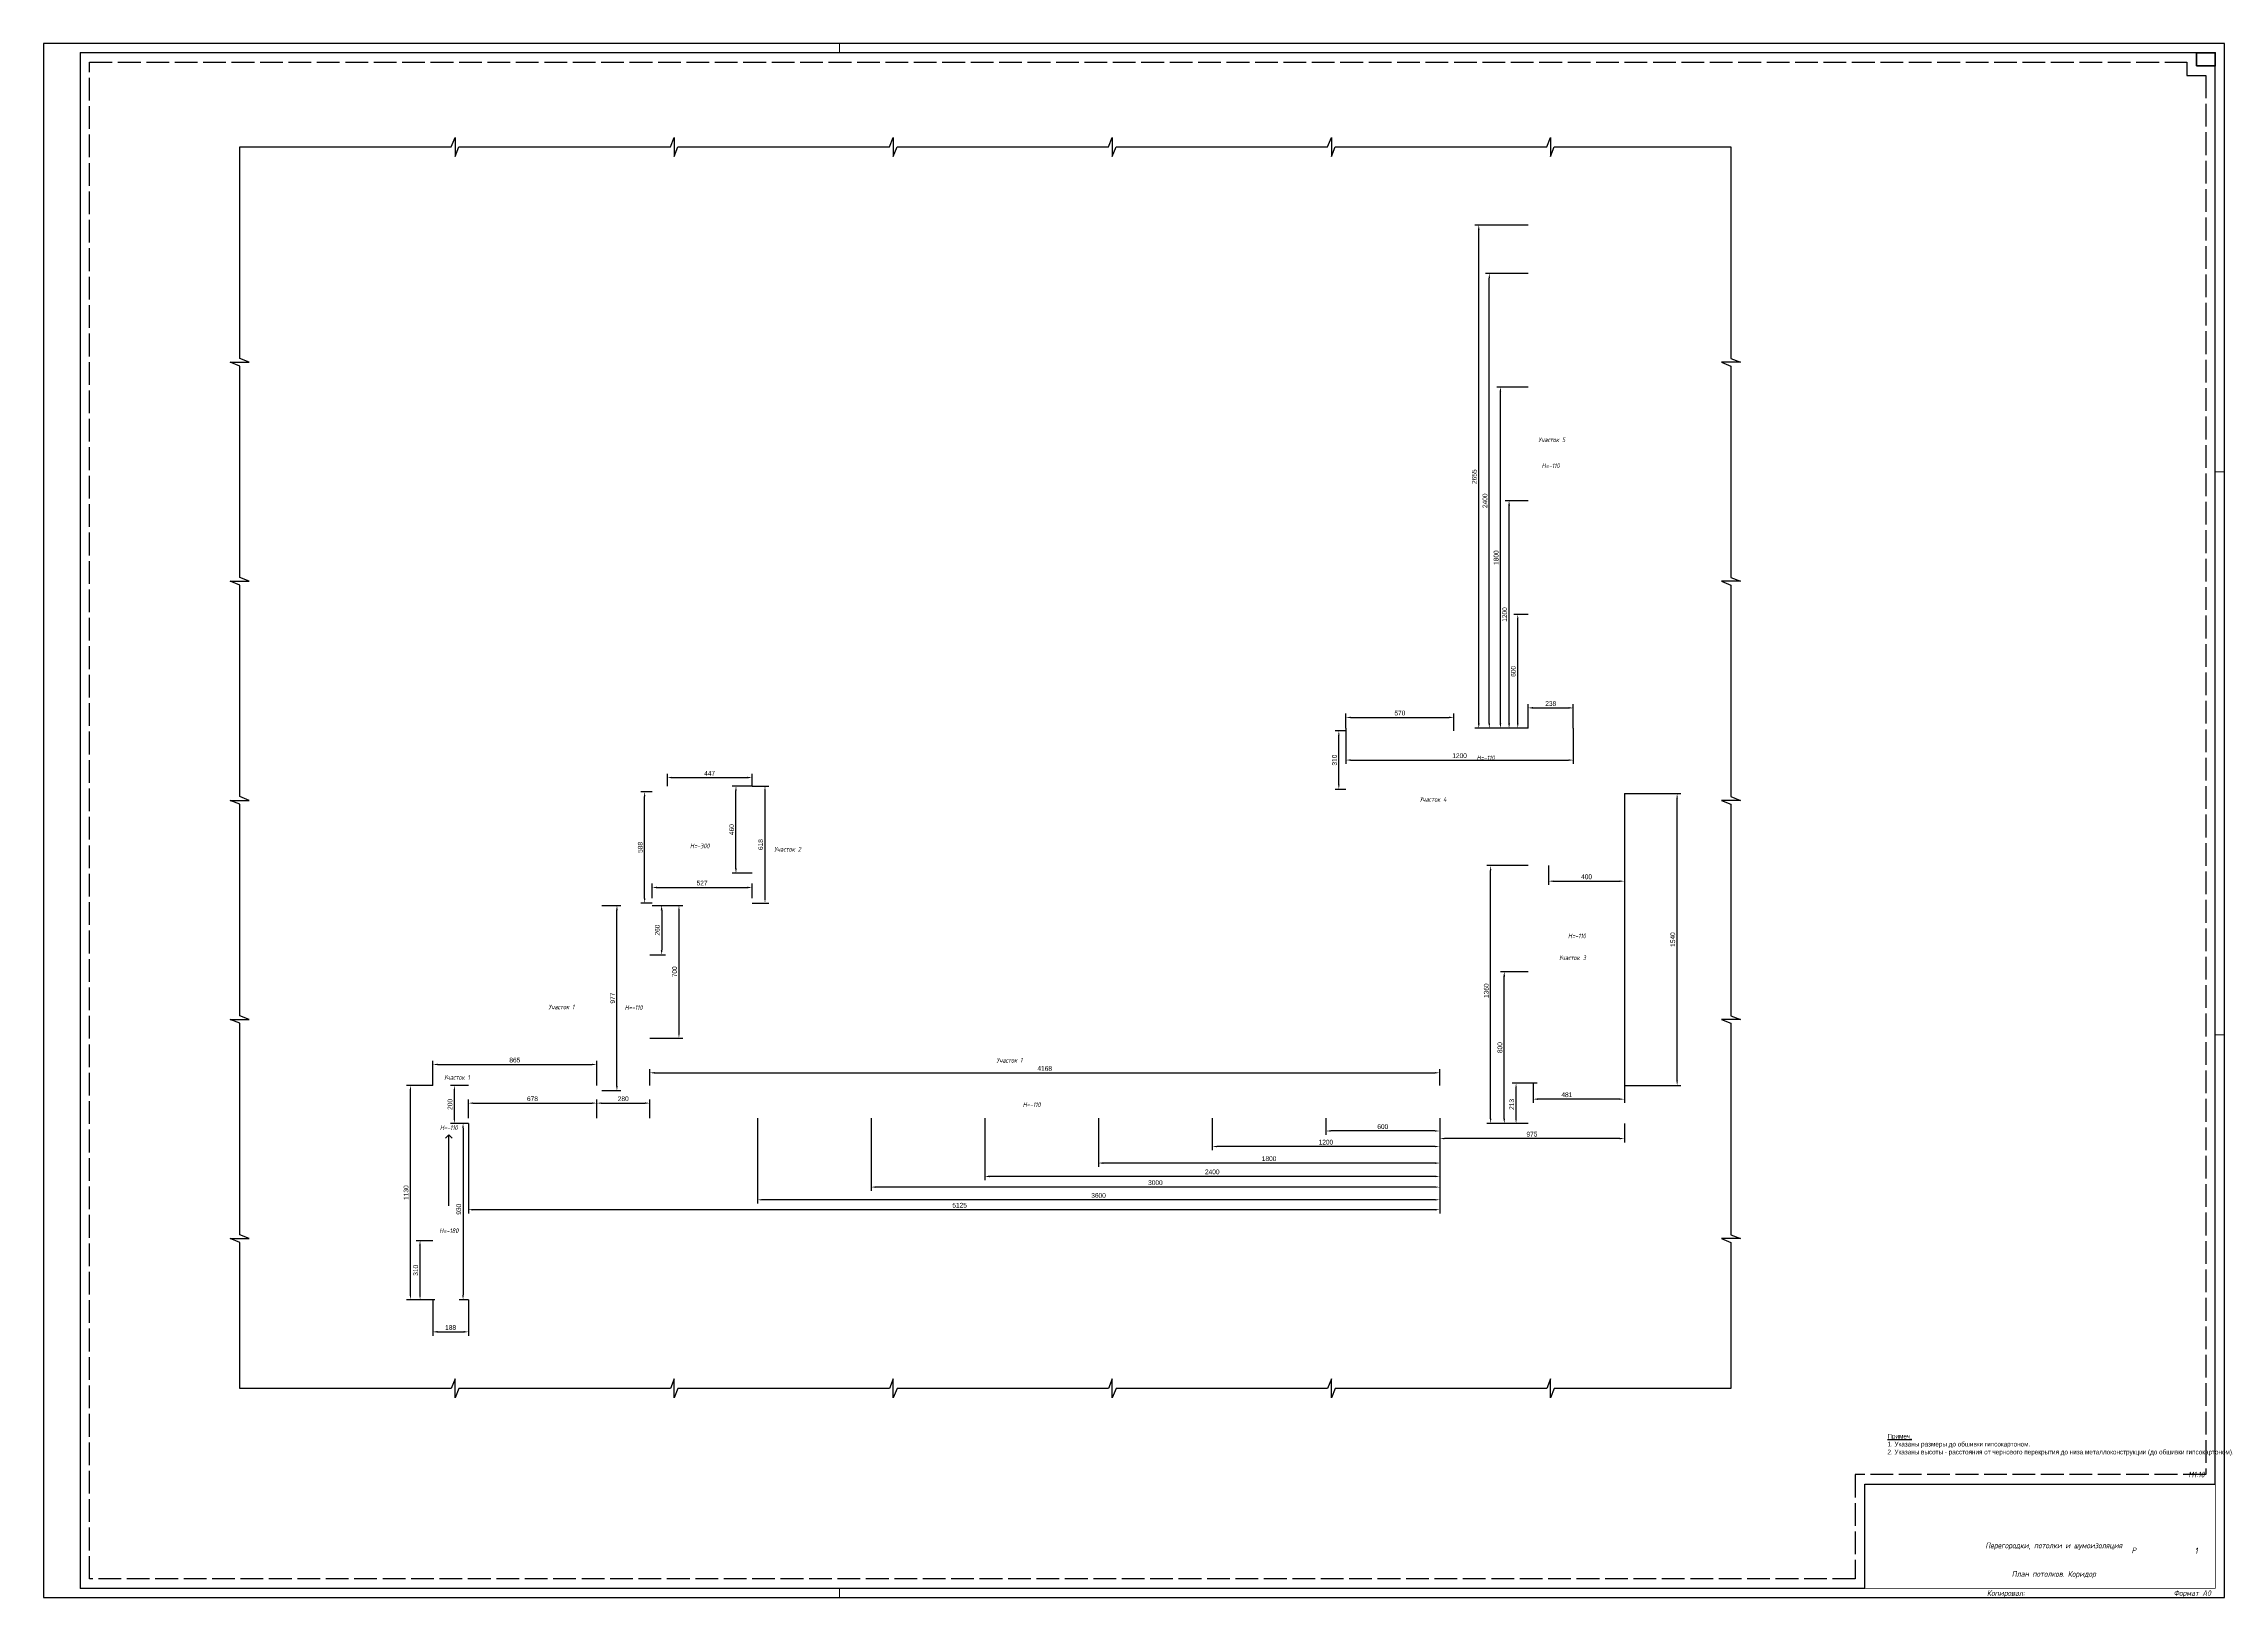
# Paper-space layout 'потолки коридор' of a CAD drawing. Header units: millimetres. Extents: x 2094 to 3245, y 15 to 835.
# The model-space entities are those that its viewports show. They can reach past a viewport. Long polylines and large blocks are cut down to what shows.
import ezdxf
from ezdxf.enums import TextEntityAlignment as Align

# ---------------------------------------------------------------- set-up
doc = ezdxf.new("R2010")
doc.units = ezdxf.units.MM
doc.header["$PDMODE"] = 34
doc.header["$PDSIZE"] = 50
doc.linetypes.add('ACAD_ISO02W100', pattern=[15, 12, -3])
doc.layers.add('08 Размеры', color=7, linetype='Continuous')
doc.layers.add('stamp', color=7, linetype='Continuous')
doc.layers.add('noprint', color=2, linetype='Continuous', plot=False)
doc.styles.get("Standard").update_dxf_attribs({"font": 'Ubuntu-R.ttf'})
doc.styles.add('ГОСТ-ISOCPEUR', font='isocpeui.ttf', dxfattribs={"width": 0.8})
doc.dimstyles.new('ISO-25', dxfattribs={"dimtxt": 2.5, "dimasz": 2.5, "dimexe": 1.25, "dimexo": 0.625, "dimtad": 1, "dimtxsty": 'Standard', "dimcen": 2.5, "dimadec": 0, "dimazin": 0, "dimtfac": 1, "dimtmove": 0, "dimatfit": 3, "dimfxl": 1, "dimarcsym": 0})

# ---------------------------------------------------------------- blocks, each defined once
blk = doc.blocks.new('*D691')
at = {"layer": '08 Размеры', "color": 0, "lineweight": -2}
for p, q in [((-2333, -18540), (-2471, -18540)), ((-2451, -19645), (-2451, -18565)), ((-2350, -19670), (-2471, -19670))]:
    blk.add_line(p, q, dxfattribs=at)
at = {"layer": '08 Размеры', "color": 0}
for points in [[(-2447, -18565), (-2455, -18565), (-2451, -18540)], [(-2455, -19645), (-2447, -19645), (-2451, -19670)]]:
    blk.add_solid(points, dxfattribs=at)
at = {"layer": 'Defpoints', "color": 0}
for p in [(-2451, -18540), (-2333, -18540), (-2350, -19670)]:
    blk.add_point(p, dxfattribs=at)
at = {"layer": '08 Размеры', "color": 0, "insert": (-2474, -19105), "char_height": 25, "attachment_point": 5, "rotation": 90}
blk.add_mtext('1130', dxfattribs=at)
blk = doc.blocks.new('*D692')
at = {"layer": '08 Размеры', "color": 0, "lineweight": -2}
for p, q in [((-2333, -18540), (-2333, -18409)), ((-1468, -18540), (-1468, -18409)), ((-2308, -18429), (-1493, -18429))]:
    blk.add_line(p, q, dxfattribs=at)
at = {"layer": '08 Размеры', "color": 0}
for points in [[(-2308, -18425), (-2308, -18433), (-2333, -18429)], [(-1493, -18433), (-1493, -18425), (-1468, -18429)]]:
    blk.add_solid(points, dxfattribs=at)
at = {"layer": 'Defpoints', "color": 0}
for p in [(-1468, -18429), (-2333, -18540), (-1468, -18540)]:
    blk.add_point(p, dxfattribs=at)
at = {"layer": '08 Размеры', "color": 0, "insert": (-1900, -18406), "char_height": 25, "attachment_point": 5}
blk.add_mtext('865', dxfattribs=at)
blk = doc.blocks.new('*D693')
at = {"layer": '08 Размеры', "color": 0, "lineweight": -2}
for p, q in [((-2145, -18740), (-2193, -18740)), ((-2173, -18765), (-2173, -19645)), ((-2145, -19670), (-2193, -19670))]:
    blk.add_line(p, q, dxfattribs=at)
at = {"layer": '08 Размеры', "color": 0}
for points in [[(-2169, -18765), (-2178, -18765), (-2173, -18740)], [(-2178, -19645), (-2169, -19645), (-2173, -19670)]]:
    blk.add_solid(points, dxfattribs=at)
at = {"layer": 'Defpoints', "color": 0}
for p in [(-2145, -18740), (-2173, -19670), (-2145, -19670)]:
    blk.add_point(p, dxfattribs=at)
at = {"layer": '08 Размеры', "color": 0, "insert": (-2196, -19193), "char_height": 25, "attachment_point": 5, "rotation": 90}
blk.add_mtext('930', dxfattribs=at)
blk = doc.blocks.new('*D694')
at = {"layer": '08 Размеры', "color": 0, "lineweight": -2}
for p, q in [((-2145, -18740), (-2145, -19215)), ((2980, -18740), (2980, -19215)), ((-2120, -19195), (2955, -19195))]:
    blk.add_line(p, q, dxfattribs=at)
at = {"layer": '08 Размеры', "color": 0}
for points in [[(-2120, -19191), (-2120, -19200), (-2145, -19195)], [(2955, -19200), (2955, -19191), (2980, -19195)]]:
    blk.add_solid(points, dxfattribs=at)
at = {"layer": 'Defpoints', "color": 0}
for p in [(-2145, -18740), (2980, -18740), (2980, -19195)]:
    blk.add_point(p, dxfattribs=at)
at = {"layer": '08 Размеры', "color": 0, "insert": (447, -19172), "char_height": 25, "attachment_point": 5}
blk.add_mtext('5125', dxfattribs=at)
blk = doc.blocks.new('*D695')
at = {"layer": '08 Размеры', "color": 0, "lineweight": -2}
for p, q in [((-1441, -17590), (-1341, -17590)), ((-1361, -18542), (-1361, -17615)), ((-1441, -18567), (-1341, -18567))]:
    blk.add_line(p, q, dxfattribs=at)
at = {"layer": '08 Размеры', "color": 0}
for points in [[(-1357, -17615), (-1366, -17615), (-1361, -17590)], [(-1366, -18542), (-1357, -18542), (-1361, -18567)]]:
    blk.add_solid(points, dxfattribs=at)
at = {"layer": 'Defpoints', "color": 0}
for p in [(-1441, -17590), (-1361, -17590), (-1441, -18567)]:
    blk.add_point(p, dxfattribs=at)
at = {"layer": '08 Размеры', "color": 0, "insert": (-1384, -18079), "char_height": 25, "attachment_point": 5, "rotation": 90}
blk.add_mtext('977', dxfattribs=at)
blk = doc.blocks.new('*D696')
at = {"layer": '08 Размеры', "color": 0, "lineweight": -2}
for p, q in [((-1188, -18540), (-1188, -18453)), ((-1163, -18473), (2955, -18473)), ((2980, -18540), (2980, -18453))]:
    blk.add_line(p, q, dxfattribs=at)
at = {"layer": '08 Размеры', "color": 0}
for points in [[(-1163, -18469), (-1163, -18477), (-1188, -18473)], [(2955, -18477), (2955, -18469), (2980, -18473)]]:
    blk.add_solid(points, dxfattribs=at)
at = {"layer": 'Defpoints', "color": 0}
for p in [(2980, -18473), (-1188, -18540), (2980, -18540)]:
    blk.add_point(p, dxfattribs=at)
at = {"layer": '08 Размеры', "color": 0, "insert": (896, -18450), "char_height": 25, "attachment_point": 5}
blk.add_mtext('4168', dxfattribs=at)
blk = doc.blocks.new('*D699')
at = {"layer": '08 Размеры', "color": 0, "lineweight": -2}
for p, q in [((3955, -17000), (4253, -17000)), ((4233, -18515), (4233, -17025)), ((3955, -18540), (4253, -18540))]:
    blk.add_line(p, q, dxfattribs=at)
at = {"layer": '08 Размеры', "color": 0}
for points in [[(4237, -17025), (4229, -17025), (4233, -17000)], [(4229, -18515), (4237, -18515), (4233, -18540)]]:
    blk.add_solid(points, dxfattribs=at)
at = {"layer": 'Defpoints', "color": 0}
for p in [(3955, -17000), (4233, -17000), (3955, -18540)]:
    blk.add_point(p, dxfattribs=at)
at = {"layer": '08 Размеры', "color": 0, "insert": (4210, -17770), "char_height": 25, "attachment_point": 5, "rotation": 90}
blk.add_mtext('1540', dxfattribs=at)
blk = doc.blocks.new('*D700')
at = {"layer": '08 Размеры', "color": 0, "lineweight": -2}
for p, q in [((2485, -16655), (2485, -16843)), ((3685, -16655), (3685, -16843)), ((2510, -16823), (3660, -16823))]:
    blk.add_line(p, q, dxfattribs=at)
at = {"layer": '08 Размеры', "color": 0}
for points in [[(2510, -16819), (2510, -16827), (2485, -16823)], [(3660, -16827), (3660, -16819), (3685, -16823)]]:
    blk.add_solid(points, dxfattribs=at)
at = {"layer": 'Defpoints', "color": 0}
for p in [(2485, -16655), (3685, -16655), (3685, -16823)]:
    blk.add_point(p, dxfattribs=at)
at = {"layer": '08 Размеры', "color": 0, "insert": (3085, -16800), "char_height": 25, "attachment_point": 5}
blk.add_mtext('1200', dxfattribs=at)
blk = doc.blocks.new('*D701')
at = {"layer": '08 Размеры', "color": 0, "lineweight": -2}
for p, q in [((3447, -14000), (3166, -14000)), ((3186, -16630), (3186, -14025)), ((3447, -16655), (3166, -16655))]:
    blk.add_line(p, q, dxfattribs=at)
at = {"layer": '08 Размеры', "color": 0}
for points in [[(3191, -14025), (3182, -14025), (3186, -14000)], [(3182, -16630), (3191, -16630), (3186, -16655)]]:
    blk.add_solid(points, dxfattribs=at)
at = {"layer": 'Defpoints', "color": 0}
for p in [(3186, -14000), (3447, -14000), (3447, -16655)]:
    blk.add_point(p, dxfattribs=at)
at = {"layer": '08 Размеры', "color": 0, "insert": (3163, -15328), "char_height": 25, "attachment_point": 5, "rotation": 90}
blk.add_mtext('2655', dxfattribs=at)
blk = doc.blocks.new('*D702')
at = {"layer": '08 Размеры', "color": 0, "lineweight": -2}
for p, q in [((-2333, -19670), (-2333, -19860)), ((-2145, -19670), (-2145, -19860)), ((-2308, -19840), (-2170, -19840))]:
    blk.add_line(p, q, dxfattribs=at)
at = {"layer": '08 Размеры', "color": 0}
for points in [[(-2308, -19835), (-2308, -19844), (-2333, -19840)], [(-2170, -19844), (-2170, -19835), (-2145, -19840)]]:
    blk.add_solid(points, dxfattribs=at)
at = {"layer": 'Defpoints', "color": 0}
for p in [(-2333, -19670), (-2145, -19670), (-2145, -19840)]:
    blk.add_point(p, dxfattribs=at)
at = {"layer": '08 Размеры', "color": 0, "insert": (-2239, -19817), "char_height": 25, "attachment_point": 5}
blk.add_mtext('188', dxfattribs=at)
blk = doc.blocks.new('*D703')
at = {"layer": '08 Размеры', "color": 0, "lineweight": -2}
for p, q in [((-2333, -19360), (-2420, -19360)), ((-2400, -19645), (-2400, -19385)), ((-2323, -19670), (-2420, -19670))]:
    blk.add_line(p, q, dxfattribs=at)
at = {"layer": '08 Размеры', "color": 0}
for points in [[(-2396, -19385), (-2405, -19385), (-2400, -19360)], [(-2405, -19645), (-2396, -19645), (-2400, -19670)]]:
    blk.add_solid(points, dxfattribs=at)
at = {"layer": 'Defpoints', "color": 0}
for p in [(-2400, -19360), (-2333, -19360), (-2323, -19670)]:
    blk.add_point(p, dxfattribs=at)
at = {"layer": '08 Размеры', "color": 0, "insert": (-2423, -19515), "char_height": 25, "attachment_point": 5, "rotation": 90}
blk.add_mtext('310', dxfattribs=at)
blk = doc.blocks.new('*D704')
at = {"layer": '08 Размеры', "color": 0, "lineweight": -2}
for p, q in [((-2145, -18540), (-2239, -18540)), ((-2219, -18715), (-2219, -18565)), ((-2145, -18740), (-2239, -18740))]:
    blk.add_line(p, q, dxfattribs=at)
at = {"layer": '08 Размеры', "color": 0}
for points in [[(-2215, -18565), (-2223, -18565), (-2219, -18540)], [(-2223, -18715), (-2215, -18715), (-2219, -18740)]]:
    blk.add_solid(points, dxfattribs=at)
at = {"layer": 'Defpoints', "color": 0}
for p in [(-2219, -18540), (-2145, -18540), (-2145, -18740)]:
    blk.add_point(p, dxfattribs=at)
at = {"layer": '08 Размеры', "color": 0, "insert": (-2242, -18640), "char_height": 25, "attachment_point": 5, "rotation": 90}
blk.add_mtext('200', dxfattribs=at)
blk = doc.blocks.new('*D705')
at = {"layer": '08 Размеры', "color": 0, "lineweight": -2}
for p, q in [((-2145, -18712), (-2145, -18613)), ((-2120, -18633), (-1493, -18633)), ((-1468, -18712), (-1468, -18613))]:
    blk.add_line(p, q, dxfattribs=at)
at = {"layer": '08 Размеры', "color": 0}
for points in [[(-2120, -18629), (-2120, -18637), (-2145, -18633)], [(-1493, -18637), (-1493, -18629), (-1468, -18633)]]:
    blk.add_solid(points, dxfattribs=at)
at = {"layer": 'Defpoints', "color": 0}
for p in [(-1468, -18633), (-2145, -18712), (-1468, -18712)]:
    blk.add_point(p, dxfattribs=at)
at = {"layer": '08 Размеры', "color": 0, "insert": (-1807, -18610), "char_height": 25, "attachment_point": 5}
blk.add_mtext('678', dxfattribs=at)
blk = doc.blocks.new('*D706')
at = {"layer": '08 Размеры', "color": 0, "lineweight": -2}
for p, q in [((-1468, -18712), (-1468, -18613)), ((-1443, -18633), (-1213, -18633)), ((-1188, -18712), (-1188, -18613))]:
    blk.add_line(p, q, dxfattribs=at)
at = {"layer": '08 Размеры', "color": 0}
for points in [[(-1443, -18629), (-1443, -18637), (-1468, -18633)], [(-1213, -18637), (-1213, -18629), (-1188, -18633)]]:
    blk.add_solid(points, dxfattribs=at)
at = {"layer": 'Defpoints', "color": 0}
for p in [(-1188, -18633), (-1468, -18712), (-1188, -18712)]:
    blk.add_point(p, dxfattribs=at)
at = {"layer": '08 Размеры', "color": 0, "insert": (-1328, -18610), "char_height": 25, "attachment_point": 5}
blk.add_mtext('280', dxfattribs=at)
blk = doc.blocks.new('*D707')
at = {"layer": '08 Размеры', "color": 0, "lineweight": -2}
for p, q in [((2980, -18712), (2980, -18840)), ((3955, -18740), (3955, -18840)), ((3930, -18820), (3005, -18820))]:
    blk.add_line(p, q, dxfattribs=at)
at = {"layer": '08 Размеры', "color": 0}
for points in [[(3005, -18816), (3005, -18824), (2980, -18820)], [(3930, -18824), (3930, -18816), (3955, -18820)]]:
    blk.add_solid(points, dxfattribs=at)
at = {"layer": 'Defpoints', "color": 0}
for p in [(2980, -18712), (3955, -18740), (2980, -18820)]:
    blk.add_point(p, dxfattribs=at)
at = {"layer": '08 Размеры', "color": 0, "insert": (3467, -18797), "char_height": 25, "attachment_point": 5}
blk.add_mtext('975', dxfattribs=at)
blk = doc.blocks.new('*D708')
at = {"layer": '08 Размеры', "color": 0, "lineweight": -2}
for p, q in [((2380, -18712), (2380, -18800)), ((2980, -18712), (2980, -18800)), ((2955, -18780), (2405, -18780))]:
    blk.add_line(p, q, dxfattribs=at)
at = {"layer": '08 Размеры', "color": 0}
for points in [[(2405, -18776), (2405, -18784), (2380, -18780)], [(2955, -18784), (2955, -18776), (2980, -18780)]]:
    blk.add_solid(points, dxfattribs=at)
at = {"layer": 'Defpoints', "color": 0}
for p in [(2380, -18712), (2980, -18712), (2380, -18780)]:
    blk.add_point(p, dxfattribs=at)
at = {"layer": '08 Размеры', "color": 0, "insert": (2680, -18757), "char_height": 25, "attachment_point": 5}
blk.add_mtext('600', dxfattribs=at)
blk = doc.blocks.new('*D709')
at = {"layer": '08 Размеры', "color": 0, "lineweight": -2}
for p, q in [((1780, -18712), (1780, -18882)), ((2980, -18712), (2980, -18882)), ((2955, -18862), (1805, -18862))]:
    blk.add_line(p, q, dxfattribs=at)
at = {"layer": '08 Размеры', "color": 0}
for points in [[(1805, -18858), (1805, -18866), (1780, -18862)], [(2955, -18866), (2955, -18858), (2980, -18862)]]:
    blk.add_solid(points, dxfattribs=at)
at = {"layer": 'Defpoints', "color": 0}
for p in [(1780, -18712), (2980, -18712), (1780, -18862)]:
    blk.add_point(p, dxfattribs=at)
at = {"layer": '08 Размеры', "color": 0, "insert": (2380, -18839), "char_height": 25, "attachment_point": 5}
blk.add_mtext('1200', dxfattribs=at)
blk = doc.blocks.new('*D710')
at = {"layer": '08 Размеры', "color": 0, "lineweight": -2}
for p, q in [((1180, -18712), (1180, -18969)), ((2980, -18712), (2980, -18969)), ((2955, -18949), (1205, -18949))]:
    blk.add_line(p, q, dxfattribs=at)
at = {"layer": '08 Размеры', "color": 0}
for points in [[(1205, -18945), (1205, -18954), (1180, -18949)], [(2955, -18954), (2955, -18945), (2980, -18949)]]:
    blk.add_solid(points, dxfattribs=at)
at = {"layer": 'Defpoints', "color": 0}
for p in [(1180, -18712), (2980, -18712), (1180, -18949)]:
    blk.add_point(p, dxfattribs=at)
at = {"layer": '08 Размеры', "color": 0, "insert": (2080, -18926), "char_height": 25, "attachment_point": 5}
blk.add_mtext('1800', dxfattribs=at)
blk = doc.blocks.new('*D711')
at = {"layer": '08 Размеры', "color": 0, "lineweight": -2}
for p, q in [((580, -18712), (580, -19040)), ((2980, -18712), (2980, -19040)), ((2955, -19020), (605, -19020))]:
    blk.add_line(p, q, dxfattribs=at)
at = {"layer": '08 Размеры', "color": 0}
for points in [[(605, -19015), (605, -19024), (580, -19020)], [(2955, -19024), (2955, -19015), (2980, -19020)]]:
    blk.add_solid(points, dxfattribs=at)
at = {"layer": 'Defpoints', "color": 0}
for p in [(580, -18712), (2980, -18712), (580, -19020)]:
    blk.add_point(p, dxfattribs=at)
at = {"layer": '08 Размеры', "color": 0, "insert": (1780, -18996), "char_height": 25, "attachment_point": 5}
blk.add_mtext('2400', dxfattribs=at)
blk = doc.blocks.new('*D712')
at = {"layer": '08 Размеры', "color": 0, "lineweight": -2}
for p, q in [((-20, -18712), (-20, -19096)), ((2980, -18712), (2980, -19096)), ((2955, -19076), (5, -19076))]:
    blk.add_line(p, q, dxfattribs=at)
at = {"layer": '08 Размеры', "color": 0}
for points in [[(5, -19072), (5, -19080), (-20, -19076)], [(2955, -19080), (2955, -19072), (2980, -19076)]]:
    blk.add_solid(points, dxfattribs=at)
at = {"layer": 'Defpoints', "color": 0}
for p in [(-20, -18712), (2980, -18712), (-20, -19076)]:
    blk.add_point(p, dxfattribs=at)
at = {"layer": '08 Размеры', "color": 0, "insert": (1480, -19053), "char_height": 25, "attachment_point": 5}
blk.add_mtext('3000', dxfattribs=at)
blk = doc.blocks.new('*D713')
at = {"layer": '08 Размеры', "color": 0, "lineweight": -2}
for p, q in [((-620, -18712), (-620, -19163)), ((2980, -18712), (2980, -19163)), ((2955, -19143), (-595, -19143))]:
    blk.add_line(p, q, dxfattribs=at)
at = {"layer": '08 Размеры', "color": 0}
for points in [[(-595, -19139), (-595, -19147), (-620, -19143)], [(2955, -19147), (2955, -19139), (2980, -19143)]]:
    blk.add_solid(points, dxfattribs=at)
at = {"layer": 'Defpoints', "color": 0}
for p in [(-620, -18712), (2980, -18712), (-620, -19143)]:
    blk.add_point(p, dxfattribs=at)
at = {"layer": '08 Размеры', "color": 0, "insert": (1180, -19120), "char_height": 25, "attachment_point": 5}
blk.add_mtext('3600', dxfattribs=at)
blk = doc.blocks.new('*D714')
at = {"layer": '08 Размеры', "color": 0, "lineweight": -2}
for p, q in [((-1175, -17590), (-1105, -17590)), ((-1125, -17615), (-1125, -17825)), ((-1188, -17850), (-1105, -17850))]:
    blk.add_line(p, q, dxfattribs=at)
at = {"layer": '08 Размеры', "color": 0}
for points in [[(-1121, -17615), (-1130, -17615), (-1125, -17590)], [(-1130, -17825), (-1121, -17825), (-1125, -17850)]]:
    blk.add_solid(points, dxfattribs=at)
at = {"layer": 'Defpoints', "color": 0}
for p in [(-1175, -17590), (-1188, -17850), (-1125, -17850)]:
    blk.add_point(p, dxfattribs=at)
at = {"layer": '08 Размеры', "color": 0, "insert": (-1148, -17720), "char_height": 25, "attachment_point": 5, "rotation": 90}
blk.add_mtext('260', dxfattribs=at)
blk = doc.blocks.new('*D715')
at = {"layer": '08 Размеры', "color": 0, "lineweight": -2}
for p, q in [((-1175, -17590), (-1014, -17590)), ((-1034, -17615), (-1034, -18265)), ((-1188, -18290), (-1014, -18290))]:
    blk.add_line(p, q, dxfattribs=at)
at = {"layer": '08 Размеры', "color": 0}
for points in [[(-1030, -17615), (-1038, -17615), (-1034, -17590)], [(-1038, -18265), (-1030, -18265), (-1034, -18290)]]:
    blk.add_solid(points, dxfattribs=at)
at = {"layer": 'Defpoints', "color": 0}
for p in [(-1175, -17590), (-1188, -18290), (-1034, -18290)]:
    blk.add_point(p, dxfattribs=at)
at = {"layer": '08 Размеры', "color": 0, "insert": (-1057, -17940), "char_height": 25, "attachment_point": 5, "rotation": 90}
blk.add_mtext('700', dxfattribs=at)
blk = doc.blocks.new('*D717')
at = {"layer": '08 Размеры', "color": 0, "lineweight": -2}
for p, q in [((-1095, -16960), (-1095, -16895)), ((-648, -16960), (-648, -16895)), ((-1070, -16915), (-673, -16915))]:
    blk.add_line(p, q, dxfattribs=at)
at = {"layer": '08 Размеры', "color": 0}
for points in [[(-1070, -16911), (-1070, -16920), (-1095, -16915)], [(-673, -16920), (-673, -16911), (-648, -16915)]]:
    blk.add_solid(points, dxfattribs=at)
at = {"layer": 'Defpoints', "color": 0}
for p in [(-1095, -16960), (-648, -16915), (-648, -16960)]:
    blk.add_point(p, dxfattribs=at)
at = {"layer": '08 Размеры', "color": 0, "insert": (-872, -16893), "char_height": 25, "attachment_point": 5}
blk.add_mtext('447', dxfattribs=at)
blk = doc.blocks.new('*D719')
at = {"layer": '08 Размеры', "color": 0, "lineweight": -2}
for p, q in [((-1175, -17551), (-1175, -17475)), ((-648, -17551), (-648, -17475)), ((-1150, -17495), (-673, -17495))]:
    blk.add_line(p, q, dxfattribs=at)
at = {"layer": '08 Размеры', "color": 0}
for points in [[(-1150, -17491), (-1150, -17500), (-1175, -17495)], [(-673, -17500), (-673, -17491), (-648, -17495)]]:
    blk.add_solid(points, dxfattribs=at)
at = {"layer": 'Defpoints', "color": 0}
for p in [(-1175, -17551), (-648, -17495), (-648, -17551)]:
    blk.add_point(p, dxfattribs=at)
at = {"layer": '08 Размеры', "color": 0, "insert": (-912, -17472), "char_height": 25, "attachment_point": 5}
blk.add_mtext('527', dxfattribs=at)
blk = doc.blocks.new('*D720')
at = {"layer": '08 Размеры', "color": 0, "lineweight": -2}
for p, q in [((-1175, -16990), (-1235, -16990)), ((-1215, -17553), (-1215, -17015)), ((-1175, -17578), (-1235, -17578))]:
    blk.add_line(p, q, dxfattribs=at)
at = {"layer": '08 Размеры', "color": 0}
for points in [[(-1211, -17015), (-1219, -17015), (-1215, -16990)], [(-1219, -17553), (-1211, -17553), (-1215, -17578)]]:
    blk.add_solid(points, dxfattribs=at)
at = {"layer": 'Defpoints', "color": 0}
for p in [(-1215, -16990), (-1175, -16990), (-1175, -17578)]:
    blk.add_point(p, dxfattribs=at)
at = {"layer": '08 Размеры', "color": 0, "insert": (-1238, -17284), "char_height": 25, "attachment_point": 5, "rotation": 90}
blk.add_mtext('588', dxfattribs=at)
blk = doc.blocks.new('*D721')
at = {"layer": '08 Размеры', "color": 0, "lineweight": -2}
for p, q in [((3495, -18528), (3363, -18528)), ((3383, -18715), (3383, -18553)), ((3447, -18740), (3363, -18740))]:
    blk.add_line(p, q, dxfattribs=at)
at = {"layer": '08 Размеры', "color": 0}
for points in [[(3387, -18553), (3379, -18553), (3383, -18528)], [(3379, -18715), (3387, -18715), (3383, -18740)]]:
    blk.add_solid(points, dxfattribs=at)
at = {"layer": 'Defpoints', "color": 0}
for p in [(3383, -18528), (3495, -18528), (3447, -18740)]:
    blk.add_point(p, dxfattribs=at)
at = {"layer": '08 Размеры', "color": 0, "insert": (3360, -18640), "char_height": 25, "attachment_point": 5, "rotation": 90}
blk.add_mtext('213', dxfattribs=at)
blk = doc.blocks.new('*D722')
at = {"layer": '08 Размеры', "color": 0, "lineweight": -2}
for p, q in [((3447, -17940), (3301, -17940)), ((3321, -18715), (3321, -17965)), ((3447, -18740), (3301, -18740))]:
    blk.add_line(p, q, dxfattribs=at)
at = {"layer": '08 Размеры', "color": 0}
for points in [[(3325, -17965), (3316, -17965), (3321, -17940)], [(3316, -18715), (3325, -18715), (3321, -18740)]]:
    blk.add_solid(points, dxfattribs=at)
at = {"layer": 'Defpoints', "color": 0}
for p in [(3321, -17940), (3447, -17940), (3447, -18740)]:
    blk.add_point(p, dxfattribs=at)
at = {"layer": '08 Размеры', "color": 0, "insert": (3298, -18340), "char_height": 25, "attachment_point": 5, "rotation": 90}
blk.add_mtext('800', dxfattribs=at)
blk = doc.blocks.new('*D723')
at = {"layer": '08 Размеры', "color": 0, "lineweight": -2}
for p, q in [((3447, -17380), (3229, -17380)), ((3249, -18715), (3249, -17405)), ((3447, -18740), (3229, -18740))]:
    blk.add_line(p, q, dxfattribs=at)
at = {"layer": '08 Размеры', "color": 0}
for points in [[(3253, -17405), (3245, -17405), (3249, -17380)], [(3245, -18715), (3253, -18715), (3249, -18740)]]:
    blk.add_solid(points, dxfattribs=at)
at = {"layer": 'Defpoints', "color": 0}
for p in [(3249, -17380), (3447, -17380), (3447, -18740)]:
    blk.add_point(p, dxfattribs=at)
at = {"layer": '08 Размеры', "color": 0, "insert": (3226, -18040), "char_height": 25, "attachment_point": 5, "rotation": 90}
blk.add_mtext('1360', dxfattribs=at)
blk = doc.blocks.new('*D724')
at = {"layer": '08 Размеры', "color": 0, "lineweight": -2}
for p, q in [((2485, -16655), (2485, -16578)), ((2510, -16598), (3030, -16598)), ((3055, -16668), (3055, -16578))]:
    blk.add_line(p, q, dxfattribs=at)
at = {"layer": '08 Размеры', "color": 0}
for points in [[(2510, -16594), (2510, -16602), (2485, -16598)], [(3030, -16602), (3030, -16594), (3055, -16598)]]:
    blk.add_solid(points, dxfattribs=at)
at = {"layer": 'Defpoints', "color": 0}
for p in [(2485, -16655), (3055, -16598), (3055, -16668)]:
    blk.add_point(p, dxfattribs=at)
at = {"layer": '08 Размеры', "color": 0, "insert": (2770, -16575), "char_height": 25, "attachment_point": 5}
blk.add_mtext('570', dxfattribs=at)
blk = doc.blocks.new('*D725')
at = {"layer": '08 Размеры', "color": 0, "lineweight": -2}
for p, q in [((2485, -16668), (2428, -16668)), ((2448, -16953), (2448, -16693)), ((2485, -16978), (2428, -16978))]:
    blk.add_line(p, q, dxfattribs=at)
at = {"layer": '08 Размеры', "color": 0}
for points in [[(2452, -16693), (2444, -16693), (2448, -16668)], [(2444, -16953), (2452, -16953), (2448, -16978)]]:
    blk.add_solid(points, dxfattribs=at)
at = {"layer": 'Defpoints', "color": 0}
for p in [(2448, -16668), (2485, -16668), (2485, -16978)]:
    blk.add_point(p, dxfattribs=at)
at = {"layer": '08 Размеры', "color": 0, "insert": (2425, -16823), "char_height": 25, "attachment_point": 5, "rotation": 90}
blk.add_mtext('310', dxfattribs=at)
blk = doc.blocks.new('*D726')
at = {"layer": '08 Размеры', "color": 0, "lineweight": -2}
for p, q in [((3955, -17000), (3955, -18632)), ((3473, -18528), (3473, -18632)), ((3930, -18612), (3498, -18612))]:
    blk.add_line(p, q, dxfattribs=at)
at = {"layer": '08 Размеры', "color": 0}
for points in [[(3498, -18608), (3498, -18616), (3473, -18612)], [(3930, -18616), (3930, -18608), (3955, -18612)]]:
    blk.add_solid(points, dxfattribs=at)
at = {"layer": 'Defpoints', "color": 0}
for p in [(3955, -17000), (3473, -18528), (3473, -18612)]:
    blk.add_point(p, dxfattribs=at)
at = {"layer": '08 Размеры', "color": 0, "insert": (3651, -18589), "char_height": 25, "attachment_point": 5}
blk.add_mtext('481', dxfattribs=at)
blk = doc.blocks.new('*D727')
at = {"layer": '08 Размеры', "color": 0, "lineweight": -2}
for p, q in [((3447, -16655), (3447, -16528)), ((3472, -16548), (3660, -16548)), ((3685, -16655), (3685, -16528))]:
    blk.add_line(p, q, dxfattribs=at)
at = {"layer": '08 Размеры', "color": 0}
for points in [[(3472, -16543), (3472, -16552), (3447, -16548)], [(3660, -16552), (3660, -16543), (3685, -16548)]]:
    blk.add_solid(points, dxfattribs=at)
at = {"layer": 'Defpoints', "color": 0}
for p in [(3685, -16548), (3447, -16655), (3685, -16655)]:
    blk.add_point(p, dxfattribs=at)
at = {"layer": '08 Размеры', "color": 0, "insert": (3566, -16525), "char_height": 25, "attachment_point": 5}
blk.add_mtext('238', dxfattribs=at)
blk = doc.blocks.new('*D728')
at = {"layer": '08 Размеры', "color": 0, "lineweight": -2}
for p, q in [((3447, -16055), (3372, -16055)), ((3392, -16630), (3392, -16080)), ((3447, -16655), (3372, -16655))]:
    blk.add_line(p, q, dxfattribs=at)
at = {"layer": '08 Размеры', "color": 0}
for points in [[(3396, -16080), (3388, -16080), (3392, -16055)], [(3388, -16630), (3396, -16630), (3392, -16655)]]:
    blk.add_solid(points, dxfattribs=at)
at = {"layer": 'Defpoints', "color": 0}
for p in [(3392, -16055), (3447, -16055), (3447, -16655)]:
    blk.add_point(p, dxfattribs=at)
at = {"layer": '08 Размеры', "color": 0, "insert": (3369, -16355), "char_height": 25, "attachment_point": 5, "rotation": 90}
blk.add_mtext('600', dxfattribs=at)
blk = doc.blocks.new('*D729')
at = {"layer": '08 Размеры', "color": 0, "lineweight": -2}
for p, q in [((3447, -15455), (3326, -15455)), ((3346, -16630), (3346, -15480)), ((3447, -16655), (3326, -16655))]:
    blk.add_line(p, q, dxfattribs=at)
at = {"layer": '08 Размеры', "color": 0}
for points in [[(3351, -15480), (3342, -15480), (3346, -15455)], [(3342, -16630), (3351, -16630), (3346, -16655)]]:
    blk.add_solid(points, dxfattribs=at)
at = {"layer": 'Defpoints', "color": 0}
for p in [(3346, -15455), (3447, -15455), (3447, -16655)]:
    blk.add_point(p, dxfattribs=at)
at = {"layer": '08 Размеры', "color": 0, "insert": (3323, -16055), "char_height": 25, "attachment_point": 5, "rotation": 90}
blk.add_mtext('1200', dxfattribs=at)
blk = doc.blocks.new('*D730')
at = {"layer": '08 Размеры', "color": 0, "lineweight": -2}
for p, q in [((3447, -14855), (3281, -14855)), ((3301, -16630), (3301, -14880)), ((3447, -16655), (3281, -16655))]:
    blk.add_line(p, q, dxfattribs=at)
at = {"layer": '08 Размеры', "color": 0}
for points in [[(3305, -14880), (3296, -14880), (3301, -14855)], [(3296, -16630), (3305, -16630), (3301, -16655)]]:
    blk.add_solid(points, dxfattribs=at)
at = {"layer": 'Defpoints', "color": 0}
for p in [(3301, -14855), (3447, -14855), (3447, -16655)]:
    blk.add_point(p, dxfattribs=at)
at = {"layer": '08 Размеры', "color": 0, "insert": (3278, -15755), "char_height": 25, "attachment_point": 5, "rotation": 90}
blk.add_mtext('1800', dxfattribs=at)
blk = doc.blocks.new('*D731')
at = {"layer": '08 Размеры', "color": 0, "lineweight": -2}
for p, q in [((3447, -14255), (3222, -14255)), ((3242, -16630), (3242, -14280)), ((3447, -16655), (3222, -16655))]:
    blk.add_line(p, q, dxfattribs=at)
at = {"layer": '08 Размеры', "color": 0}
for points in [[(3246, -14280), (3238, -14280), (3242, -14255)], [(3238, -16630), (3246, -16630), (3242, -16655)]]:
    blk.add_solid(points, dxfattribs=at)
at = {"layer": 'Defpoints', "color": 0}
for p in [(3242, -14255), (3447, -14255), (3447, -16655)]:
    blk.add_point(p, dxfattribs=at)
at = {"layer": '08 Размеры', "color": 0, "insert": (3219, -15455), "char_height": 25, "attachment_point": 5, "rotation": 90}
blk.add_mtext('2400', dxfattribs=at)
blk = doc.blocks.new('*D824')
at = {"layer": '08 Размеры', "color": 0, "lineweight": -2}
for p, q in [((-648, -16960), (-753, -16960)), ((-733, -17395), (-733, -16985)), ((-648, -17420), (-753, -17420))]:
    blk.add_line(p, q, dxfattribs=at)
at = {"layer": '08 Размеры', "color": 0}
for points in [[(-729, -16985), (-738, -16985), (-733, -16960)], [(-738, -17395), (-729, -17395), (-733, -17420)]]:
    blk.add_solid(points, dxfattribs=at)
at = {"layer": 'Defpoints', "color": 0}
for p in [(-733, -16960), (-648, -16960), (-648, -17420)]:
    blk.add_point(p, dxfattribs=at)
at = {"layer": '08 Размеры', "color": 0, "insert": (-756, -17190), "char_height": 25, "attachment_point": 5, "rotation": 90}
blk.add_mtext('460', dxfattribs=at)
blk = doc.blocks.new('*D825')
at = {"layer": '08 Размеры', "color": 0, "lineweight": -2}
for p, q in [((3555, -17380), (3555, -17482)), ((3580, -17462), (3930, -17462)), ((3955, -17380), (3955, -17482))]:
    blk.add_line(p, q, dxfattribs=at)
at = {"layer": '08 Размеры', "color": 0}
for points in [[(3580, -17458), (3580, -17466), (3555, -17462)], [(3930, -17466), (3930, -17458), (3955, -17462)]]:
    blk.add_solid(points, dxfattribs=at)
at = {"layer": 'Defpoints', "color": 0}
for p in [(3555, -17380), (3955, -17380), (3955, -17462)]:
    blk.add_point(p, dxfattribs=at)
at = {"layer": '08 Размеры', "color": 0, "insert": (3755, -17439), "char_height": 25, "attachment_point": 5}
blk.add_mtext('400', dxfattribs=at)
blk = doc.blocks.new('*D829')
at = {"layer": '08 Размеры', "color": 0, "lineweight": -2}
for p, q in [((-648, -16960), (-560, -16960)), ((-580, -16985), (-580, -17553)), ((-648, -17578), (-560, -17578))]:
    blk.add_line(p, q, dxfattribs=at)
at = {"layer": '08 Размеры', "color": 0}
for points in [[(-576, -16985), (-584, -16985), (-580, -16960)], [(-584, -17553), (-576, -17553), (-580, -17578)]]:
    blk.add_solid(points, dxfattribs=at)
at = {"layer": 'Defpoints', "color": 0}
for p in [(-648, -16960), (-648, -17578), (-580, -17578)]:
    blk.add_point(p, dxfattribs=at)
at = {"layer": '08 Размеры', "color": 0, "insert": (-603, -17269), "char_height": 25, "attachment_point": 5, "rotation": 90}
blk.add_mtext('618', dxfattribs=at)

msp = doc.modelspace()

# ---------------------------------------------------------------- linework, layer by layer
at = {"layer": '08 Размеры'}
for p, q in [((-2248.3, -18800.5), (-2266, -18818.2)), ((-2248.3, -19175.5), (-2248.3, -18800.5)), ((-2248.3, -18800.5), (-2230.7, -18818.2))]:
    msp.add_line(p, q, dxfattribs=at)

# ---------------------------------------------------------------- texts
at = {"layer": '08 Размеры', "style": 'ГОСТ-ISOCPEUR', "width": 0.8}
for s, p in [('Участок 5', (3571.8, -15132.6)), ('H=-110', (3565.5, -15270.3)), ('H=-110', (3222.4, -16811.8, -184.7)), ('Участок 4', (2945.8, -17030)), ('H=-300', (-923.9, -17276)), ('Участок 2', (-460.8, -17294.1)), ('H=-110', (3704.4, -17750.7)), ('Участок 3', (3680.6, -17865.6)), ('Участок 1', (-1654.1, -18125.4)), ('H=-110', (-1272.8, -18128.7)), ('Участок 1', (709.9, -18406.8)), ('Участок 1', (-2205.5, -18497.1)), ('H=-110', (827.4, -18640.9)), ('H=-110', (-2248, -18762.4)), ('H=-180', (-2248, -19306.5))]:
    msp.add_text(s, height=25, dxfattribs=at).set_placement(p, align=Align.MIDDLE)

# ---------------------------------------------------------------- dimensions: what is measured, and where the dimension line sits
at = {"layer": '08 Размеры', "color": 5}
for base, p1, p2, picture, middle in [((3186.4, -14000.5), (3447.2, -16655.5), (3447.2, -14000.5), '*D701', (3186.4, -15328)), ((-2173.3, -19670.5), (-2145.3, -18740.5), (-2145.3, -19670.5), '*D693', (-2173.3, -19192.9))]:
    dim = msp.add_linear_dim(base=base, p1=p1, p2=p2, angle=90, dimstyle='ISO-25', override={"dimtxt": 25, "dimasz": 25, "dimexe": 20, "dimexo": 0, "dimgap": 10, "dimdec": 0}, dxfattribs=at)
    dim.commit()
    dim.dimension.update_dxf_attribs({"geometry": picture, "text_midpoint": middle, "dimtype": 160})
at = {"layer": '08 Размеры'}
for base, p1, p2, picture, middle in [((3241.8, -14255.5), (3447.2, -16655.5), (3447.2, -14255.5), '*D731', (3241.8, -15455.5)), ((3300.6, -14855.5), (3447.2, -16655.5), (3447.2, -14855.5), '*D730', (3300.6, -15755.5)), ((3346.4, -15455.5), (3447.2, -16655.5), (3447.2, -15455.5), '*D729', (3346.4, -16055.5)), ((3248.7, -17380.5), (3447.2, -18740.5), (3447.2, -17380.5), '*D723', (3248.7, -18040.5)), ((-1034.3, -18290.5), (-1175.3, -17590.5), (-1187.8, -18290.5), '*D715', (-1034.3, -17940.5)), ((3320.6, -17940.5), (3447.2, -18740.5), (3447.2, -17940.5), '*D722', (3320.6, -18340.5)), ((3383.318653, -18527.9979331), (3447.1511222, -18740.4979331), (3494.6511222, -18527.9979331), '*D721', (3383.318653, -18640.4979331))]:
    dim = msp.add_linear_dim(base=base, p1=p1, p2=p2, angle=90, dimstyle='ISO-25', override={"dimtxt": 25, "dimasz": 25, "dimexe": 20, "dimexo": 0, "dimgap": 10, "dimdec": 0}, dxfattribs=at)
    dim.commit()
    dim.dimension.update_dxf_attribs({"geometry": picture, "text_midpoint": middle, "dimtype": 160})
for base, p1, p2, picture, middle in [((3392.3, -16055.5), (3447.2, -16655.5), (3447.2, -16055.5), '*D728', (3369.2, -16355.5)), ((2447.8, -16668), (2484.7, -16978), (2484.7, -16668), '*D725', (2424.7, -16823)), ((-733.4, -16960.5), (-648.3, -17420.5), (-648.3, -16960.5), '*D824', (-756.4, -17190.5)), ((-1125.4, -17850.5), (-1175.3, -17590.5), (-1187.8, -17850.5), '*D714', (-1148.5, -17720.5)), ((-2218.7, -18540.5), (-2145.3, -18740.5), (-2145.3, -18540.5), '*D704', (-2241.8, -18640.5)), ((-2400.4, -19360.5), (-2323.3, -19670.5), (-2332.8, -19360.5), '*D703', (-2423.5, -19515.5))]:
    dim = msp.add_linear_dim(base=base, p1=p1, p2=p2, angle=90, dimstyle='ISO-25', override={"dimtxt": 25, "dimasz": 25, "dimexe": 20, "dimexo": 0, "dimgap": 10, "dimdec": 0}, dxfattribs=at)
    dim.commit()
    dim.dimension.update_dxf_attribs({"geometry": picture, "text_midpoint": middle})
for base, p1, p2, picture, middle in [((3054.7, -16598.2), (2484.7, -16655.5), (3054.7, -16668), '*D724', (2769.7, -16575.1)), ((3684.6511222, -16547.5666377), (3447.1511222, -16655.4979331), (3684.6511222, -16655.4979331), '*D727', (3565.9011222, -16524.5074746)), ((-1467.8488778, -18632.7479331), (-2145.3488778, -18712.4979331), (-1467.8488778, -18712.4979331), '*D705', (-1806.5988778, -18609.6887701)), ((-1187.8, -18632.7), (-1467.8, -18712.5), (-1187.8, -18712.5), '*D706', (-1327.8, -18609.7)), ((1779.7, -18862.3), (2979.7, -18712.5), (1779.7, -18712.5), '*D709', (2379.7, -18839.2)), ((2379.7, -18780.1), (2979.7, -18712.5), (2379.7, -18712.5), '*D708', (2679.7, -18757.1)), ((2979.7, -18820.3), (3954.7, -18740.5), (2979.7, -18712.5), '*D707', (3467.2, -18797.2)), ((-2145.3488778, -19839.5788022), (-2332.8488778, -19670.4979331), (-2145.3488778, -19670.4979331), '*D702', (-2239.0988778, -19816.5196391))]:
    dim = msp.add_linear_dim(base=base, p1=p1, p2=p2, dimstyle='ISO-25', override={"dimtxt": 25, "dimasz": 25, "dimexe": 20, "dimexo": 0, "dimgap": 10, "dimdec": 0}, dxfattribs=at)
    dim.commit()
    dim.dimension.update_dxf_attribs({"geometry": picture, "text_midpoint": middle})
at = {"layer": '08 Размеры', "color": 5}
for base, p1, p2, picture, middle in [((3684.7, -16823), (2484.7, -16655.5), (3684.7, -16655.5), '*D700', (3084.7, -16799.9)), ((-648.3, -16915.5), (-1095.3, -16960.5), (-648.3, -16960.5), '*D717', (-871.8, -16893)), ((-648.3, -17495.5), (-1175.3, -17551), (-648.3, -17551), '*D719', (-911.8, -17472.4)), ((-1467.8, -18429.3), (-2332.8, -18540.5), (-1467.8, -18540.5), '*D692', (-1900.3, -18406.3)), ((2979.6511222, -18472.753931), (-1187.8488778, -18540.4979331), (2979.6511222, -18540.4979331), '*D696', (895.9011222, -18449.6947679))]:
    dim = msp.add_linear_dim(base=base, p1=p1, p2=p2, dimstyle='ISO-25', override={"dimtxt": 25, "dimasz": 25, "dimexe": 20, "dimexo": 0, "dimgap": 10, "dimdec": 0}, dxfattribs=at)
    dim.commit()
    dim.dimension.update_dxf_attribs({"geometry": picture, "text_midpoint": middle})
for base, p1, p2, picture, middle in [((-1214.8511704, -16990.4979331), (-1175.3488778, -17577.9979331), (-1175.3488778, -16990.4979331), '*D720', (-1237.9103334, -17284.2479331)), ((-579.7582138, -17577.9979331), (-648.3488778, -16960.4979331), (-648.3488778, -17577.9979331), '*D829', (-602.8173768, -17269.2479331)), ((4232.9, -17000.5), (3954.7, -18540.5), (3954.7, -17000.5), '*D699', (4209.8, -17770.5)), ((-1361.4, -17590.5), (-1440.8, -18567.5), (-1440.8, -17590.5), '*D695', (-1384.2, -18079)), ((-2451, -18540.5), (-2350.3, -19670.5), (-2332.8, -18540.5), '*D691', (-2474.1, -19105.5))]:
    dim = msp.add_linear_dim(base=base, p1=p1, p2=p2, angle=90, dimstyle='ISO-25', override={"dimtxt": 25, "dimasz": 25, "dimexe": 20, "dimexo": 0, "dimgap": 10, "dimdec": 0}, dxfattribs=at)
    dim.commit()
    dim.dimension.update_dxf_attribs({"geometry": picture, "text_midpoint": middle})
at = {"layer": '08 Размеры'}
for base, p1, p2, picture, middle in [((3473.4, -18612.3), (3954.7, -17000.5), (3473.4, -18528), '*D726', (3650.8, -18612.3)), ((3954.7, -17462.2), (3554.7, -17380.5), (3954.7, -17380.5), '*D825', (3754.7, -17462.2)), ((-620.3, -19142.8), (2979.7, -18712.5), (-620.3, -18712.5), '*D713', (1179.7, -19142.8)), ((-20.3, -19076), (2979.7, -18712.5), (-20.3, -18712.5), '*D712', (1479.7, -19076)), ((579.7, -19019.5), (2979.7, -18712.5), (579.7, -18712.5), '*D711', (1779.7, -19019.5)), ((1179.7, -18949.5, 45.9), (2979.7, -18712.5), (1179.7, -18712.5), '*D710', (2079.7, -18949.5, 45.9))]:
    dim = msp.add_linear_dim(base=base, p1=p1, p2=p2, dimstyle='ISO-25', override={"dimtxt": 25, "dimasz": 25, "dimexe": 20, "dimexo": 0, "dimgap": 10, "dimdec": 0}, dxfattribs=at)
    dim.commit()
    dim.dimension.update_dxf_attribs({"geometry": picture, "text_midpoint": middle, "dimtype": 160})
at = {"layer": '08 Размеры', "color": 5}
dim = msp.add_linear_dim(base=(2979.7, -19195.4), p1=(-2145.3, -18740.5), p2=(2979.7, -18740.5), dimstyle='ISO-25', override={"dimtxt": 25, "dimasz": 25, "dimexe": 20, "dimexo": 0, "dimgap": 10, "dimdec": 0}, dxfattribs=at)
dim.commit()
dim.dimension.update_dxf_attribs({"geometry": '*D694', "text_midpoint": (446.8, -19195.4), "dimtype": 160})

psp = doc.layouts.new('потолки коридор')

# ---------------------------------------------------------------- linework, layer by layer
at = {"const_width": 0.48}
psp.add_lwpolyline([(2113.5, 20.1), (3240.2, 20.1), (3240.2, 830.3), (2113.5, 830.3)], close=True, dxfattribs=at)
at = {"lineweight": 50}
psp.add_lwpolyline([(3230.2, 823.3), (3240.2, 823.3), (3240.2, 830.3), (3230.2, 830.3)], close=True, dxfattribs=at)
psp.add_lwpolyline([(2197.8, 433.8), (2192.8, 435.8), (2202.8, 435.8), (2197.8, 437.8), (2197.8, 549.4), (2192.8, 551.4), (2202.8, 551.4), (2197.8, 553.4), (2197.8, 665), (2192.8, 667), (2202.8, 667), (2197.8, 669), (2197.8, 780.6), (2309.4, 780.6), (2311.4, 785.6), (2311.4, 775.6), (2313.4, 780.6), (2425, 780.6), (2427, 785.6), (2427, 775.6), (2429, 780.6), (2540.6, 780.6), (2542.6, 785.6), (2542.6, 775.6), (2544.6, 780.6), (2656.2, 780.6), (2658.2, 785.6), (2658.2, 775.6), (2660.2, 780.6), (2771.8, 780.6), (2773.8, 785.6), (2773.8, 775.6), (2775.8, 780.6), (2887.4, 780.6), (2889.4, 785.6), (2889.4, 775.6), (2891.4, 780.6), (2984.6, 780.6), (2984.6, 669), (2989.6, 667), (2979.6, 667), (2984.6, 665), (2984.6, 553.4), (2989.6, 551.4), (2979.6, 551.4), (2984.6, 549.4), (2984.6, 437.8), (2989.6, 435.8), (2979.6, 435.8), (2984.6, 433.8), (2984.6, 322.2), (2989.6, 320.2), (2979.6, 320.2), (2984.6, 318.2), (2984.6, 206.6), (2989.6, 204.6), (2979.6, 204.6), (2984.6, 202.6), (2984.6, 125.6), (2891.4, 125.6), (2889.4, 120.6), (2889.4, 130.6), (2887.4, 125.6), (2775.8, 125.6), (2773.8, 120.6), (2773.8, 130.6), (2771.8, 125.6), (2660.2, 125.6), (2658.2, 120.6), (2658.2, 130.6), (2656.2, 125.6), (2544.6, 125.6), (2542.6, 120.6), (2542.6, 130.6), (2540.6, 125.6), (2429, 125.6), (2427, 120.6), (2427, 130.6), (2425, 125.6), (2313.4, 125.6), (2311.4, 120.6), (2311.4, 130.6), (2309.4, 125.6), (2197.8, 125.6), (2197.8, 202.6), (2192.8, 204.6), (2202.8, 204.6), (2197.8, 206.6), (2197.8, 318.2), (2192.8, 320.2), (2202.8, 320.2), (2197.8, 322.2)], close=True)
at = {"layer": 'noprint'}
for p, q in [((3245, 835.1), (2094.3, 835.1)), ((2094.3, 835.1), (2094.3, 15.3)), ((3245, 15.3), (3245, 835.1)), ((2094.3, 15.3), (3245, 15.3))]:
    psp.add_line(p, q, dxfattribs=at)
at = {"layer": 'noprint', "linetype": 'ACAD_ISO02W100'}
psp.add_lwpolyline([(2118.5, 825.3), (3225.2, 825.3), (3225.2, 818.3), (3235.2, 818.3), (3235.2, 80.1), (3050.2, 80.1), (3050.2, 25.1), (2118.5, 25.1)], close=True, dxfattribs=at)
at = {"layer": 'stamp', "lineweight": 0}
for p, q in [((2514.3, 830.1), (2514.3, 835.1)), ((3245, 609.1), (3240, 609.1)), ((3245, 312.2), (3240, 312.2)), ((2514.3, 15.3), (2514.3, 20.3))]:
    psp.add_line(p, q, dxfattribs=at)
at = {"layer": 'stamp'}
psp.add_lwpolyline([(2113.5, 20.1), (3055.2, 20.1), (3055.2, 75.1), (3240.2, 75.1), (3240.2, 830.3), (2113.5, 830.3)], close=True, dxfattribs=at)

# ---------------------------------------------------------------- texts
at = {"insert": (3067.2, 101.6), "char_height": 2.5, "width": 153.643, "attachment_point": 1, "style": 'ГОСТ-ISOCPEUR'}
psp.add_mtext('{\\fUbuntu|b0|i0|c0|p34;\\LПримеч.\\P\\l1. Указаны размеры до обшивки гипсокартоном.\\P2. Указаны высоты - расстояния от чернового перекрытия до низа металлоконструкции (до обшивки гипсокартоном).}', dxfattribs=at)
at = {"layer": 'stamp', "lineweight": 35, "style": 'ГОСТ-ISOCPEUR', "width": 0.8}
for s, p in [('Копировал:', (3119.7, 16.1)), ('Формат А0', (3218.2, 16.1))]:
    psp.add_text(s, height=3, dxfattribs=at).set_placement(p)
at = {"layer": 'stamp', "ltscale": 100, "char_height": 3, "width": 20, "attachment_point": 4, "style": 'ГОСТ-ISOCPEUR'}
for s, insert in [('{\\pxqc;М1:10}', (3220.2, 80.1)), ('{\\pxqc;Р}', (3187.2, 40.1)), ('\\pxqc;1', (3220.2, 40.1)), ('\\pxqc;1', (3220.2, 39.9))]:
    psp.add_mtext(s, dxfattribs=dict(at, insert=insert))
at = {"layer": 'stamp', "lineweight": 35, "char_height": 3, "width": 70.157, "attachment_point": 5, "style": 'ГОСТ-ISOCPEUR'}
for s, insert in [('{Перегородки, потолки и шумоизоляция}', (3155, 42.3)), ('{План потолков. Коридор}', (3155, 27.3))]:
    psp.add_mtext(s, dxfattribs=dict(at, insert=insert))

# ---------------------------------------------------------------- viewports
at = {"layer": '0', "view_target_point": (-20664.5, -12392.3)}
vp = psp.add_viewport(center=(2591.2, 453.1), size=(796.8, 664.988), view_center_point=(21247.2, -4470.6), view_height=6649.883, dxfattribs=at)
vp.dxf.flags = 0x10000  # cut along an outline
vp.dxf.clipping_boundary_handle = psp.add_lwpolyline([(2197.8, 433.8), (2192.8, 435.8), (2202.8, 435.8), (2197.8, 437.8), (2197.8, 549.4), (2192.8, 551.4), (2202.8, 551.4), (2197.8, 553.4), (2197.8, 665), (2192.8, 667), (2202.8, 667), (2197.8, 669), (2197.8, 780.6), (2309.4, 780.6), (2311.4, 785.6), (2311.4, 775.6), (2313.4, 780.6), (2425, 780.6), (2427, 785.6), (2427, 775.6), (2429, 780.6), (2540.6, 780.6), (2542.6, 785.6), (2542.6, 775.6), (2544.6, 780.6), (2656.2, 780.6), (2658.2, 785.6), (2658.2, 775.6), (2660.2, 780.6), (2771.8, 780.6), (2773.8, 785.6), (2773.8, 775.6), (2775.8, 780.6), (2887.4, 780.6), (2889.4, 785.6), (2889.4, 775.6), (2891.4, 780.6), (2984.6, 780.6), (2984.6, 669), (2989.6, 667), (2979.6, 667), (2984.6, 665), (2984.6, 553.4), (2989.6, 551.4), (2979.6, 551.4), (2984.6, 549.4), (2984.6, 437.8), (2989.6, 435.8), (2979.6, 435.8), (2984.6, 433.8), (2984.6, 322.2), (2989.6, 320.2), (2979.6, 320.2), (2984.6, 318.2), (2984.6, 206.6), (2989.6, 204.6), (2979.6, 204.6), (2984.6, 202.6), (2984.6, 125.6), (2891.4, 125.6), (2889.4, 120.6), (2889.4, 130.6), (2887.4, 125.6), (2775.8, 125.6), (2773.8, 120.6), (2773.8, 130.6), (2771.8, 125.6), (2660.2, 125.6), (2658.2, 120.6), (2658.2, 130.6), (2656.2, 125.6), (2544.6, 125.6), (2542.6, 120.6), (2542.6, 130.6), (2540.6, 125.6), (2429, 125.6), (2427, 120.6), (2427, 130.6), (2425, 125.6), (2313.4, 125.6), (2311.4, 120.6), (2311.4, 130.6), (2309.4, 125.6), (2197.8, 125.6), (2197.8, 202.6), (2192.8, 204.6), (2202.8, 204.6), (2197.8, 206.6), (2197.8, 318.2), (2192.8, 320.2), (2202.8, 320.2), (2197.8, 322.2)], format="xyb", close=True, dxfattribs={"invisible": 1}).dxf.handle

doc.saveas('drawing.dxf')
